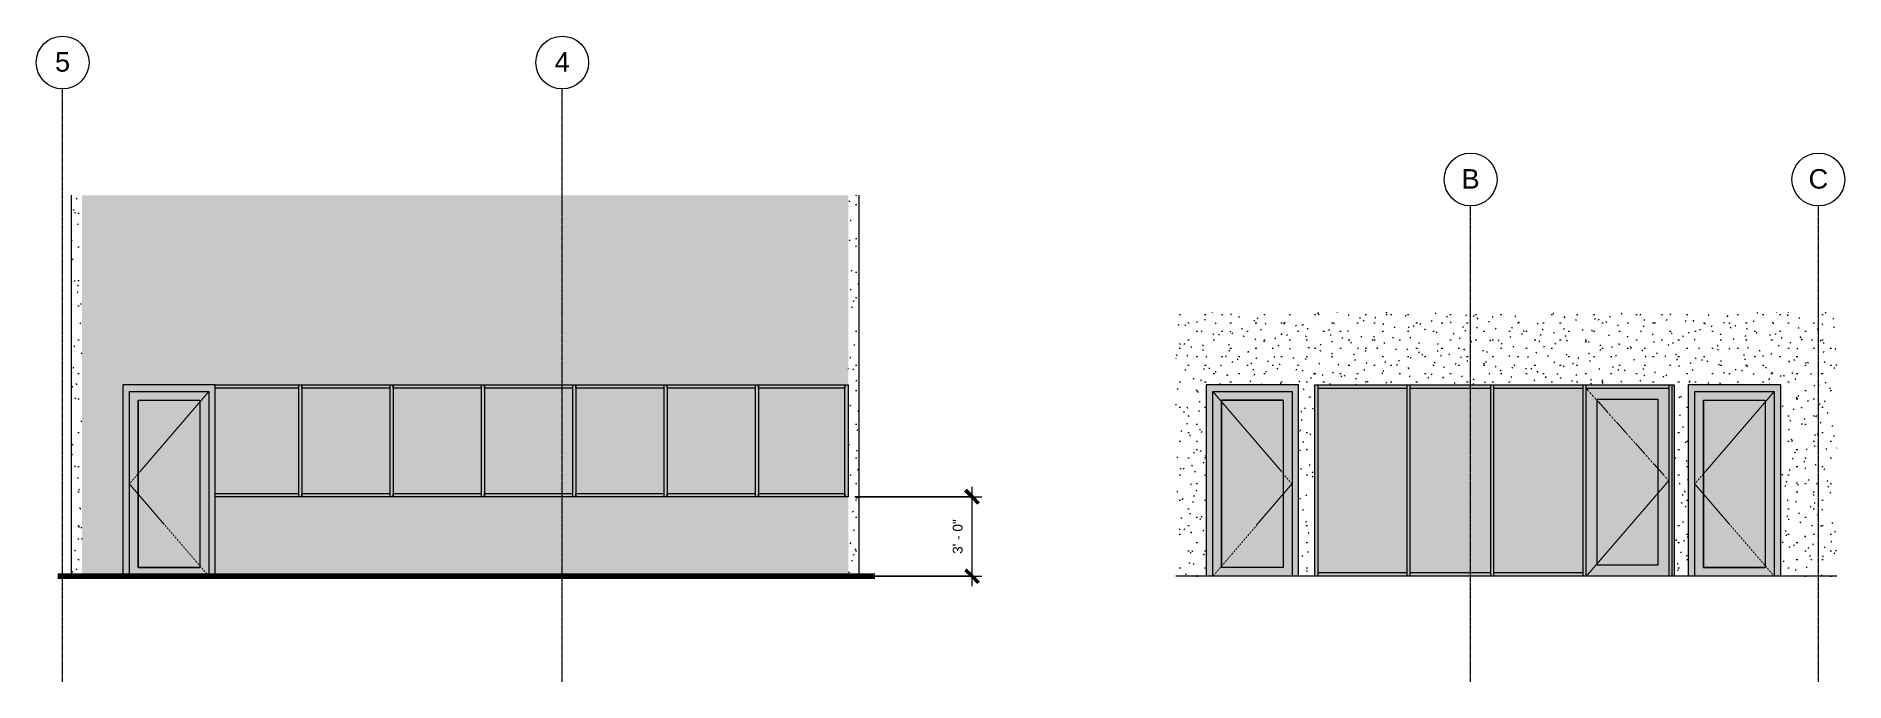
# Model space of a CAD drawing. Header units: inches. Extents: x -1667 to 6641, y -48 to 265.
# Drawn here: x 1532 to 2353, y -48 to 246 of the extents above; entities that cross this region are included whole.
import ezdxf

# ---------------------------------------------------------------- set-up
doc = ezdxf.new("R2010")
doc.units = ezdxf.units.IN
doc.header["$MEASUREMENT"] = 0
doc.linetypes.add('Dash 1_16_', pattern=[0.125, 0.0625, -0.0625])
doc.linetypes.add('Grid Line 1_2_', pattern=[0.875, 0.5, -0.125, 0.125, -0.125])
for name, color, linetype, lineweight in [('A-ANNO-DIMS', 211, 'Continuous', 9), ('A-ANNO-DIMS-48', 211, 'Continuous', 9), ('A-DOOR', 31, 'Continuous', 18), ('A-DOOR-FRAM', 31, 'Continuous', 9), ('A-DOOR-GLAZ', 31, 'Continuous', 9), ('A-GLAZ-CURT', 52, 'Continuous', 9), ('A-GLAZ-CWMG', 51, 'Continuous', 9), ('A-WALL-PATT', 111, 'Continuous', 18), ('C-BLDG-PADS', 91, 'Continuous', 9), ('C-TOPO', 7, 'Continuous', 9), ('I-WALL', 2, 'Continuous', 18), ('S-GRID', 1, 'Continuous', 9), ('S-GRID-IDEN', 1, 'Continuous', 9)]:
    doc.layers.add(name, color=color, linetype=linetype, lineweight=lineweight)
doc.styles.add('Arial', font='arial.ttf', dxfattribs={"height": 8.851796})
doc.styles.add('Arial_1', font='arial.ttf', dxfattribs={"height": 4.425898})
doc.dimstyles.new('Linear_-_3_32__Arial', dxfattribs={"dimscale": 12, "dimtxt": 4.5, "dimasz": 0.5, "dimexe": 0.375, "dimexo": 0.25, "dimgap": 0.25, "dimtad": 1, "dimdec": 0, "dimzin": 1, "dimdsep": 46, "dimlunit": 4, "dimtxsty": 'Arial_1', "dimblk1": 'OBLIQUE', "dimblk2": 'OBLIQUE', "dimsah": 1, "dimcen": 0.09, "dimdle": 0.375, "dimazin": 0, "dimtfac": 1, "dimtdec": 4, "dimtix": 1, "dimtmove": 0, "dimatfit": 3, "dimfxl": 1, "dimtvp": 1, "dimfrac": 2, "dimtolj": 1, "dimtzin": 0, "dimarcsym": 2})
pattern_1 = [(0, (-2281.796, 0), (15.36, 3.84), [0.634, -10.886, 0.634, -10.886, -61.44]), (0, (-2281.796, 0), (15.36, 3.84), [-23.04, 0.634, -22.406, 0.634, -10.886, -26.88]), (0, (-2281.796, 0), (15.36, 3.84), [-57.6, 0.634, -7.046, 0.634, -18.566]), (120, (-2276.036, 1.92), (-11.0055376, 11.3821502), [0.634, -10.886, 0.634, -10.886, -61.44]), (120, (-2276.036, 1.92), (-11.0055376, 11.3821502), [-23.04, 0.634, -22.406, 0.634, -10.886, -26.88]), (120, (-2276.036, 1.92), (-11.0055376, 11.3821502), [-57.6, 0.634, -7.046, 0.634, -18.566]), (240, (-2274.116, 9.6), (-4.3544624, -15.2221502), [0.634, -10.886, 0.634, -10.886, -61.44]), (240, (-2274.116, 9.6), (-4.3544624, -15.2221502), [-23.04, 0.634, -22.406, 0.634, -10.886, -26.88]), (240, (-2274.116, 9.6), (-4.3544624, -15.2221502), [-57.6, 0.634, -7.046, 0.634, -18.566])]

msp = doc.modelspace()

# ---------------------------------------------------------------- blocks, each defined once
blk = doc.blocks.new('Grid - Grid Head - Circle-50561-WareHouse Office - South Elevation')
at = {"layer": 'S-GRID-IDEN', "color": 7}
blk.add_circle((-895.39, 233.55), 12, dxfattribs=at)
blk = doc.blocks.new('Open Source Metal Building_Exterior_rvt-8-WareHouse Office - South Elevation')
at = {"layer": 'C-TOPO', "color": 10, "lineweight": 80}
blk.add_line((-1124.53, 0), (-753.44, 0), dxfattribs=at)
at = {"layer": 'C-TOPO'}
blk.add_line((-1124.53, 0), (-753.44, 0), dxfattribs=at)
at = {"layer": 'S-GRID', "linetype": 'Grid Line 1_2_'}
for p, q in [((-1122.35, -48), (-1122.35, 221.55)), ((-895.39, -48), (-895.39, 221.55))]:
    blk.add_line(p, q, dxfattribs=at)
at = {"layer": 'S-GRID-IDEN', "char_height": 8.85, "width": 8.208, "attachment_point": 2, "line_spacing_factor": 0.938532, "style": 'Arial', "bg_fill": 3, "box_fill_scale": 1.25, "bg_fill_color": 0, "bg_fill_transparency": 0}
for s, insert in [('5', (-1122.36, 238.27)), ('4', (-895.4, 238.27))]:
    blk.add_mtext(s, dxfattribs=dict(at, insert=insert))
at = {"color": 90, "lineweight": 5}
for p in [(-226.96, 0), (0, 0)]:
    blk.add_blockref('Grid - Grid Head - Circle-50561-WareHouse Office - South Elevation', p, dxfattribs=at)
blk = doc.blocks.new('System Panel - Glazed-700942-WareHouse Office - South Elevation')
at = {"layer": 'A-GLAZ-CURT'}
blk.add_hatch(color=256, dxfattribs=at).paths.add_polyline_path([(-766.98, 37.6), (-766.98, 85.5), (-806.23, 85.5), (-806.23, 37.6)], flags=0)
blk = doc.blocks.new('Rectangular Mullion - 2_5_ x 5_ rectangular-700938-WareHouse Office - South Elevation')
at = {"layer": 'A-GLAZ-CWMG'}
blk.add_hatch(color=256, dxfattribs=at).paths.add_polyline_path([(-1015.23, 85.5), (-1015.23, 87), (-1052.98, 87), (-1052.98, 85.5)], flags=0)
for p, q in [((-1015.23, 85.5), (-1052.98, 85.5)), ((-1015.23, 87), (-1015.23, 85.5))]:
    blk.add_line(p, q, dxfattribs=at)
blk = doc.blocks.new('Rectangular Mullion - 2_5_ x 5_ rectangular-700939-WareHouse Office - South Elevation')
at = {"layer": 'A-GLAZ-CWMG'}
blk.add_hatch(color=256, dxfattribs=at).paths.add_polyline_path([(-806.23, 36.1), (-766.98, 36.1), (-766.98, 37.6), (-806.23, 37.6)], flags=0)
for p, q in [((-806.23, 36.1), (-806.23, 37.6)), ((-806.23, 37.6), (-766.98, 37.6)), ((-766.98, 37.6), (-766.98, 36.1))]:
    blk.add_line(p, q, dxfattribs=at)
blk = doc.blocks.new('Rectangular Mullion - 2_5_ x 5_ rectangular-613861-WareHouse Office - South Elevation')
at = {"layer": 'A-GLAZ-CWMG'}
blk.add_hatch(color=256, dxfattribs=at).paths.add_polyline_path([(-765.48, 36.1), (-765.48, 87), (-766.98, 87), (-766.98, 36.1), (-765.54, 36.1)], flags=0)
blk.add_line((-766.98, 36.1), (-766.98, 87), dxfattribs=at)
blk = doc.blocks.new('System Panel - Glazed-700943-WareHouse Office - South Elevation')
at = {"layer": 'A-GLAZ-CURT'}
blk.add_hatch(color=256, dxfattribs=at).paths.add_polyline_path([(-807.73, 37.6), (-807.73, 85.5), (-847.73, 85.5), (-847.73, 37.6)], flags=0)
blk = doc.blocks.new('System Panel - Glazed-700944-WareHouse Office - South Elevation')
at = {"layer": 'A-GLAZ-CURT'}
blk.add_hatch(color=256, dxfattribs=at).paths.add_polyline_path([(-973.73, 37.6), (-973.73, 85.5), (-1013.73, 85.5), (-1013.73, 37.6)], flags=0)
blk = doc.blocks.new('Rectangular Mullion - 2_5_ x 5_ rectangular-V25-WareHouse Office - South Elevation')
at = {"layer": 'A-GLAZ-CWMG'}
blk.add_hatch(color=256, dxfattribs=at).paths.add_polyline_path([(-766.98, 85.5), (-766.98, 87), (-806.23, 87), (-806.23, 85.5)], flags=0)
for p, q in [((-806.23, 85.5), (-806.23, 87)), ((-766.98, 85.5), (-806.23, 85.5)), ((-766.98, 87), (-766.98, 85.5))]:
    blk.add_line(p, q, dxfattribs=at)
blk = doc.blocks.new('Rectangular Mullion - 2_5_ x 5_ rectangular-700940-WareHouse Office - South Elevation')
at = {"layer": 'A-GLAZ-CWMG'}
blk.add_hatch(color=256, dxfattribs=at).paths.add_polyline_path([(-807.73, 85.5), (-807.73, 87), (-847.73, 87), (-847.73, 85.5)], flags=0)
for p, q in [((-847.73, 85.5), (-847.73, 87)), ((-807.73, 85.5), (-847.73, 85.5)), ((-807.73, 87), (-807.73, 85.5))]:
    blk.add_line(p, q, dxfattribs=at)
blk = doc.blocks.new('Rectangular Mullion - 2_5_ x 5_ rectangular-700941-WareHouse Office - South Elevation')
at = {"layer": 'A-GLAZ-CWMG'}
blk.add_hatch(color=256, dxfattribs=at).paths.add_polyline_path([(-847.73, 36.1), (-807.73, 36.1), (-807.73, 37.6), (-847.73, 37.6)], flags=0)
for p, q in [((-847.73, 36.1), (-847.73, 37.6)), ((-847.73, 37.6), (-807.73, 37.6)), ((-807.73, 37.6), (-807.73, 36.1))]:
    blk.add_line(p, q, dxfattribs=at)
blk = doc.blocks.new('Rectangular Mullion - 2_5_ x 5_ rectangular-613858-WareHouse Office - South Elevation')
at = {"layer": 'A-GLAZ-CWMG'}
blk.add_hatch(color=256, dxfattribs=at).paths.add_polyline_path([(-806.23, 36.1), (-806.23, 87), (-807.73, 87), (-807.73, 36.1)], flags=0)
for p, q in [((-807.73, 87), (-807.73, 36.1)), ((-806.23, 87), (-806.23, 36.1))]:
    blk.add_line(p, q, dxfattribs=at)
blk = doc.blocks.new('Single-Glass 1 - 36_ x 84_-564716-WareHouse Office - South Elevation')
at = {"layer": 'A-DOOR'}
h = blk.add_hatch(color=256, dxfattribs=at)
h.paths.add_polyline_path([(-1055.98, 0), (-1055.98, 84), (-1091.98, 84), (-1091.98, 0), (-1076.43, 0)], flags=0)
h.paths.add_polyline_path([(-1059.98, 4), (-1087.98, 4), (-1087.98, 80), (-1059.98, 80), (-1059.98, 36.1)], flags=0)
at = {"layer": 'A-DOOR-FRAM', "lineweight": 18}
blk.add_hatch(color=256, dxfattribs=at).paths.add_polyline_path([(-1094.98, 0), (-1091.98, 0), (-1091.98, 84), (-1055.98, 84), (-1055.98, 0), (-1052.98, 0), (-1052.98, 87), (-1094.98, 87)], flags=0)
at = {"layer": 'A-DOOR-GLAZ', "lineweight": 18}
blk.add_hatch(color=256, dxfattribs=at).paths.add_polyline_path([(-1059.98, 4), (-1059.98, 80), (-1087.98, 80), (-1087.98, 4)], flags=0)
at = {"layer": 'A-DOOR', "linetype": 'Dash 1_16_', "lineweight": 9}
for p in [(-1055.98, 84), (-1055.98, 0)]:
    blk.add_line(p, (-1091.98, 42), dxfattribs=at)
at = {"layer": 'A-DOOR', "lineweight": 9}
for p, q in [((-1087.98, 4), (-1087.98, 80)), ((-1087.98, 80), (-1059.98, 80)), ((-1059.98, 80), (-1059.98, 4)), ((-1059.98, 4), (-1087.98, 4))]:
    blk.add_line(p, q, dxfattribs=at)
at = {"layer": 'A-DOOR-FRAM'}
for p, q in [((-1052.98, 87), (-1094.98, 87)), ((-1094.98, 87), (-1094.98, 0)), ((-1091.98, 84), (-1055.98, 84)), ((-1091.98, 0), (-1091.98, 84)), ((-1055.98, 84), (-1055.98, 0)), ((-1052.98, 0), (-1052.98, 87))]:
    blk.add_line(p, q, dxfattribs=at)
at = {"layer": 'A-DOOR-GLAZ'}
for p, q in [((-1087.98, 80), (-1059.98, 80)), ((-1087.98, 80), (-1087.98, 4)), ((-1059.98, 80), (-1059.98, 4)), ((-1087.98, 4), (-1059.98, 4))]:
    blk.add_line(p, q, dxfattribs=at)
blk = doc.blocks.new('Rectangular Mullion - 2_5_ x 5_ rectangular-V26-WareHouse Office - South Elevation')
at = {"layer": 'A-GLAZ-CWMG'}
blk.add_hatch(color=256, dxfattribs=at).paths.add_polyline_path([(-1015.23, 36.1), (-1015.23, 37.6), (-1052.98, 37.6), (-1052.98, 36.1)], flags=0)
for p, q in [((-1052.98, 37.6), (-1015.23, 37.6)), ((-1015.23, 37.6), (-1015.23, 36.1))]:
    blk.add_line(p, q, dxfattribs=at)
blk = doc.blocks.new('Grid - Grid Head - Circle-50561-OFFICE - EAST ELEVATION')
at = {"layer": 'S-GRID-IDEN', "color": 7}
blk.add_circle((1168.34, 180.37), 12, dxfattribs=at)
blk = doc.blocks.new('Open Source Metal Building_Exterior_rvt-9-OFFICE - EAST ELEVATION')
at = {"layer": 'C-BLDG-PADS', "color": 250, "lineweight": 18}
blk.add_line((1176.66, 0), (876.4, 0), dxfattribs=at)
at = {"layer": 'S-GRID', "linetype": 'Grid Line 1_2_'}
for p, q in [((1010.34, -48), (1010.34, 168.38)), ((1168.34, -48), (1168.34, 168.38))]:
    blk.add_line(p, q, dxfattribs=at)
at = {"layer": 'S-GRID-IDEN', "char_height": 8.85, "attachment_point": 2, "line_spacing_factor": 0.938532, "style": 'Arial', "bg_fill": 3, "box_fill_scale": 1.25, "bg_fill_color": 0, "bg_fill_transparency": 0}
for s, insert, width in [('B', (1010.33, 185.09), 9.828), ('C', (1168.33, 185.09), 10.584)]:
    blk.add_mtext(s, dxfattribs=dict(at, insert=insert, width=width))
at = {"color": 90, "lineweight": 5}
for p in [(-158, 0), (0, 0)]:
    blk.add_blockref('Grid - Grid Head - Circle-50561-OFFICE - EAST ELEVATION', p, dxfattribs=at)
blk = doc.blocks.new('Single-Glass 1 - 36_ x 84_-564716-OFFICE - EAST ELEVATION')
at = {"layer": 'A-DOOR'}
h = blk.add_hatch(color=256, dxfattribs=at)
h.paths.add_polyline_path([(1112.21, 0), (1148.21, 0), (1148.21, 84), (1112.21, 84), (1112.21, 73.05)], flags=0)
h.paths.add_polyline_path([(1144.21, 4), (1116.21, 4), (1116.21, 80), (1144.21, 80), (1144.21, 73.76)], flags=0)
at = {"layer": 'A-DOOR-FRAM', "lineweight": 18}
blk.add_hatch(color=256, dxfattribs=at).paths.add_polyline_path([(1109.21, 0), (1112.21, 0), (1112.21, 84), (1148.21, 84), (1148.21, 0), (1151.21, 0), (1151.21, 87), (1109.21, 87)], flags=0)
at = {"layer": 'A-DOOR-GLAZ', "lineweight": 18}
blk.add_hatch(color=256, dxfattribs=at).paths.add_polyline_path([(1144.21, 4), (1144.21, 80), (1116.21, 80), (1116.21, 4)], flags=0)
at = {"layer": 'A-DOOR', "linetype": 'Dash 1_16_', "lineweight": 9}
for p in [(1148.21, 84), (1148.21, 0)]:
    blk.add_line(p, (1112.21, 42), dxfattribs=at)
at = {"layer": 'A-DOOR', "lineweight": 9}
for p, q in [((1116.21, 4), (1116.21, 80)), ((1116.21, 80), (1144.21, 80)), ((1144.21, 80), (1144.21, 4)), ((1144.21, 4), (1116.21, 4))]:
    blk.add_line(p, q, dxfattribs=at)
at = {"layer": 'A-DOOR-FRAM'}
for p, q in [((1151.21, 87), (1109.21, 87)), ((1109.21, 87), (1109.21, 0)), ((1112.21, 84), (1148.21, 84)), ((1112.21, 0), (1112.21, 84)), ((1148.21, 84), (1148.21, 0)), ((1151.21, 0), (1151.21, 87))]:
    blk.add_line(p, q, dxfattribs=at)
at = {"layer": 'A-DOOR-GLAZ'}
for p, q in [((1116.21, 80), (1144.21, 80)), ((1116.21, 80), (1116.21, 4)), ((1144.21, 80), (1144.21, 4)), ((1116.21, 4), (1144.21, 4))]:
    blk.add_line(p, q, dxfattribs=at)
blk = doc.blocks.new('System Panel - Glazed-700954-OFFICE - EAST ELEVATION')
at = {"layer": 'A-GLAZ-CURT'}
blk.add_hatch(color=256, dxfattribs=at).paths.add_polyline_path([(981.34, 1.5), (981.34, 85.5), (941.09, 85.5), (941.09, 1.5)], flags=0)
blk = doc.blocks.new('Rectangular Mullion - 2_5_ x 5_ rectangular-700947-OFFICE - EAST ELEVATION')
at = {"layer": 'A-GLAZ-CWMG'}
blk.add_hatch(color=256, dxfattribs=at).paths.add_polyline_path([(981.34, 0), (981.34, 1.5), (941.09, 1.5), (941.09, 0)], flags=0)
for p, q in [((941.09, 0), (941.09, 1.5)), ((981.34, 1.5), (941.09, 1.5)), ((981.34, 1.5), (981.34, 0))]:
    blk.add_line(p, q, dxfattribs=at)
blk = doc.blocks.new('Rectangular Mullion - 2_5_ x 5_ rectangular-612077-OFFICE - EAST ELEVATION')
at = {"layer": 'A-GLAZ-CWMG'}
blk.add_hatch(color=256, dxfattribs=at).paths.add_polyline_path([(941.09, 0), (941.09, 87), (939.59, 87), (939.59, 0)], flags=0)
blk.add_line((941.09, 0), (941.09, 87), dxfattribs=at)
blk = doc.blocks.new('System Panel - Glazed-700955-OFFICE - EAST ELEVATION')
at = {"layer": 'A-GLAZ-CURT'}
blk.add_hatch(color=256, dxfattribs=at).paths.add_polyline_path([(1019.34, 1.5), (1019.34, 85.5), (982.84, 85.5), (982.84, 1.5)], flags=0)
blk = doc.blocks.new('System Panel - Glazed-700956-OFFICE - EAST ELEVATION')
at = {"layer": 'A-GLAZ-CURT'}
blk.add_hatch(color=256, dxfattribs=at).paths.add_polyline_path([(1061.34, 1.5), (1061.34, 85.5), (1020.84, 85.5), (1020.84, 1.5), (1026.53, 1.5)], flags=0)
blk = doc.blocks.new('System Panel - Glazed-700957-OFFICE - EAST ELEVATION')
at = {"layer": 'A-GLAZ-CURT'}
blk.add_hatch(color=256, dxfattribs=at).paths.add_polyline_path([(1102.84, 0), (1102.84, 87), (1101.84, 87), (1101.84, 0)], flags=0)
blk = doc.blocks.new('Rectangular Mullion - 2_5_ x 5_ rectangular-700948-OFFICE - EAST ELEVATION')
at = {"layer": 'A-GLAZ-CWMG'}
blk.add_hatch(color=256, dxfattribs=at).paths.add_polyline_path([(981.34, 85.5), (981.34, 87), (941.09, 87), (941.09, 85.5), (941.94, 85.5)], flags=0)
for p, q in [((941.09, 85.5), (941.09, 87)), ((941.09, 85.5), (981.34, 85.5)), ((981.34, 87), (981.34, 85.5))]:
    blk.add_line(p, q, dxfattribs=at)
blk = doc.blocks.new('Rectangular Mullion - 2_5_ x 5_ rectangular-700949-OFFICE - EAST ELEVATION')
at = {"layer": 'A-GLAZ-CWMG'}
blk.add_hatch(color=256, dxfattribs=at).paths.add_polyline_path([(1019.34, 85.5), (1019.34, 87), (982.84, 87), (982.84, 85.5)], flags=0)
for p, q in [((982.84, 85.5), (982.84, 87)), ((982.84, 85.5), (1019.34, 85.5)), ((1019.34, 87), (1019.34, 85.5))]:
    blk.add_line(p, q, dxfattribs=at)
blk = doc.blocks.new('Rectangular Mullion - 2_5_ x 5_ rectangular-700950-OFFICE - EAST ELEVATION')
at = {"layer": 'A-GLAZ-CWMG'}
blk.add_hatch(color=256, dxfattribs=at).paths.add_polyline_path([(1096.63, 85.5), (1100.34, 85.5), (1100.34, 87), (1062.84, 87), (1062.84, 85.5)], flags=0)
for p, q in [((1062.84, 85.5), (1062.84, 87)), ((1062.84, 85.5), (1100.34, 85.5)), ((1100.34, 87), (1100.34, 85.5))]:
    blk.add_line(p, q, dxfattribs=at)
blk = doc.blocks.new('Rectangular Mullion - 2_5_ x 5_ rectangular-700951-OFFICE - EAST ELEVATION')
at = {"layer": 'A-GLAZ-CWMG'}
blk.add_hatch(color=256, dxfattribs=at).paths.add_polyline_path([(1019.34, 0), (1019.34, 1.5), (982.84, 1.5), (982.84, 0)], flags=0)
for p, q in [((982.84, 0), (982.84, 1.5)), ((1019.34, 1.5), (982.84, 1.5)), ((1019.34, 1.5), (1019.34, 0))]:
    blk.add_line(p, q, dxfattribs=at)
blk = doc.blocks.new('Rectangular Mullion - 2_5_ x 5_ rectangular-700952-OFFICE - EAST ELEVATION')
at = {"layer": 'A-GLAZ-CWMG'}
blk.add_hatch(color=256, dxfattribs=at).paths.add_polyline_path([(1020.84, 0), (1061.34, 0), (1061.34, 1.5), (1020.84, 1.5)], flags=0)
for p, q in [((1020.84, 0), (1020.84, 1.5)), ((1061.34, 1.5), (1020.84, 1.5)), ((1061.34, 1.5), (1061.34, 0))]:
    blk.add_line(p, q, dxfattribs=at)
blk = doc.blocks.new('Rectangular Mullion - 2_5_ x 5_ rectangular-612075-OFFICE - EAST ELEVATION')
at = {"layer": 'A-GLAZ-CWMG'}
blk.add_hatch(color=256, dxfattribs=at).paths.add_polyline_path([(982.84, 0), (982.84, 87), (981.34, 87), (981.34, 0)], flags=0)
for p, q in [((981.34, 87), (981.34, 0)), ((982.84, 0), (982.84, 87))]:
    blk.add_line(p, q, dxfattribs=at)
blk = doc.blocks.new('Door_Single_Storefront - one-700958-OFFICE - EAST ELEVATION')
at = {"layer": 'A-DOOR'}
h = blk.add_hatch(color=256, dxfattribs=at)
h.paths.add_polyline_path([(1062.84, 0), (1100.34, 0), (1100.34, 85.5), (1062.84, 85.5)], flags=0)
h.paths.add_polyline_path([(1067.84, 5), (1067.84, 80.5), (1095.34, 80.5), (1095.34, 5)], flags=0)
blk.add_hatch(color=256, dxfattribs=at).paths.add_polyline_path([(1067.84, 5), (1095.34, 5), (1095.34, 80.5), (1067.84, 80.5), (1067.84, 32.5)], flags=0)
at = {"layer": 'A-DOOR', "linetype": 'Dash 1_16_', "lineweight": 9}
for p, q in [((1062.84, 85.5), (1100.34, 43.5)), ((1100.34, 43.5), (1062.84, 0))]:
    blk.add_line(p, q, dxfattribs=at)
at = {"layer": 'A-DOOR'}
for p, q in [((1067.84, 5), (1067.84, 80.5)), ((1067.84, 80.5), (1095.34, 80.5)), ((1095.34, 80.5), (1095.34, 5)), ((1095.34, 5), (1067.84, 5))]:
    blk.add_line(p, q, dxfattribs=at)
blk = doc.blocks.new('Rectangular Mullion - 2_5_ x 5_ rectangular-700953-OFFICE - EAST ELEVATION')
at = {"layer": 'A-GLAZ-CWMG'}
blk.add_hatch(color=256, dxfattribs=at).paths.add_polyline_path([(1026.53, 85.5), (1061.34, 85.5), (1061.34, 87), (1020.84, 87), (1020.84, 85.5)], flags=0)
for p, q in [((1020.84, 85.5), (1020.84, 87)), ((1020.84, 85.5), (1061.34, 85.5)), ((1061.34, 87), (1061.34, 85.5))]:
    blk.add_line(p, q, dxfattribs=at)
blk = doc.blocks.new('Rectangular Mullion - 2_5_ x 5_ rectangular-614138-OFFICE - EAST ELEVATION')
at = {"layer": 'A-GLAZ-CWMG'}
blk.add_hatch(color=256, dxfattribs=at).paths.add_polyline_path([(1101.84, 0), (1101.84, 87), (1100.34, 87), (1100.34, 0)], flags=0)
for p, q in [((1100.34, 87), (1100.34, 0)), ((1101.84, 0), (1101.84, 87))]:
    blk.add_line(p, q, dxfattribs=at)
blk = doc.blocks.new('Single-Glass 1 - 36_ x 84_-564710-OFFICE - EAST ELEVATION')
at = {"layer": 'A-DOOR'}
h = blk.add_hatch(color=256, dxfattribs=at)
h.paths.add_polyline_path([(929.21, 0), (929.21, 84), (893.21, 84), (893.21, 0)], flags=0)
h.paths.add_polyline_path([(897.21, 4), (897.21, 80), (925.21, 80), (925.21, 4)], flags=0)
at = {"layer": 'A-DOOR-FRAM', "lineweight": 18}
blk.add_hatch(color=256, dxfattribs=at).paths.add_polyline_path([(890.21, 0), (893.21, 0), (893.21, 84), (929.21, 84), (929.21, 0), (932.21, 0), (932.21, 87), (890.21, 87)], flags=0)
at = {"layer": 'A-DOOR-GLAZ', "lineweight": 18}
blk.add_hatch(color=256, dxfattribs=at).paths.add_polyline_path([(925.21, 4), (925.21, 80), (897.21, 80), (897.21, 4)], flags=0)
at = {"layer": 'A-DOOR', "linetype": 'Dash 1_16_', "lineweight": 9}
for p in [(893.21, 84), (893.21, 0)]:
    blk.add_line(p, (929.21, 42), dxfattribs=at)
at = {"layer": 'A-DOOR', "lineweight": 9}
for p, q in [((897.21, 80), (925.21, 80)), ((897.21, 4), (897.21, 80)), ((925.21, 80), (925.21, 4)), ((925.21, 4), (897.21, 4))]:
    blk.add_line(p, q, dxfattribs=at)
at = {"layer": 'A-DOOR-FRAM'}
for p, q in [((932.21, 87), (890.21, 87)), ((890.21, 87), (890.21, 0)), ((893.21, 0), (893.21, 84)), ((893.21, 84), (929.21, 84)), ((929.21, 84), (929.21, 0)), ((932.21, 0), (932.21, 87))]:
    blk.add_line(p, q, dxfattribs=at)
at = {"layer": 'A-DOOR-GLAZ'}
for p, q in [((897.21, 80), (897.21, 4)), ((925.21, 80), (897.21, 80)), ((925.21, 80), (925.21, 4)), ((925.21, 4), (897.21, 4))]:
    blk.add_line(p, q, dxfattribs=at)
blk = doc.blocks.new('DIMBLOCK1-WareHouse Office - South Elevation')
at = {"layer": 'A-ANNO-DIMS-48'}
for p, q in [((1903.49, 36.1), (1961.26, 36.1)), ((1956.76, 36.1), (1903.49, 36.1)), ((1956.76, -4.5), (1956.76, 40.6)), ((1903.62, 0), (1961.26, 0)), ((1956.76, 0), (1903.62, 0))]:
    blk.add_line(p, q, dxfattribs=at)
at = {"layer": 'A-ANNO-DIMS-48', "lineweight": 50}
for p, q in [((1956.76, 36.1), (1953.76, 39.1)), ((1956.76, 36.1), (1959.76, 33.1)), ((1956.76, 0), (1953.76, 3)), ((1956.76, 0), (1959.76, -3))]:
    blk.add_line(p, q, dxfattribs=at)
at = {"layer": 'A-ANNO-DIMS-48', "color": 0, "insert": (1948.02, 10.19), "char_height": 4.426, "width": 18.8585, "attachment_point": 1, "rotation": 90, "line_spacing_factor": 0.938532, "style": 'Arial_1'}
blk.add_mtext('3\' - 0"', dxfattribs=at)
blk = doc.blocks.new('_Oblique')
at = {"color": 0, "linetype": 'ByBlock', "lineweight": -2}
blk.add_line((-0.5, -0.5), (0.5, 0.5), dxfattribs=at)

# ---------------------------------------------------------------- dimensions: what is measured, and where the dimension line sits
at = {"layer": 'A-ANNO-DIMS'}
dim = msp.add_linear_dim(base=(1956.76, 36.1), p1=(1900.62, 0), p2=(1900.49, 36.1), angle=90, dimstyle='Linear_-_3_32__Arial', override={"dimpost": '<>', "dimfxl": 36.100576}, dxfattribs=at)
dim.commit()
dim.dimension.update_dxf_attribs({"geometry": 'DIMBLOCK1-WareHouse Office - South Elevation', "text_midpoint": (1951.5, 18.05)})

# ---------------------------------------------------------------- hatches: boundary and pattern name
at = {"layer": 'A-WALL-PATT', "lineweight": 9}
h = msp.add_hatch(dxfattribs=at)
h.set_pattern_fill('FP_20', color=256, style=0, pattern_type=2)
h.set_pattern_definition(pattern_1)
h.paths.add_polyline_path([(1552.37, 0), (1552.37, 173.21), (1547.62, 173.21), (1547.62, 0)], flags=0)
h = msp.add_hatch(dxfattribs=at)
h.set_pattern_fill('FP_20', color=256, style=0, pattern_type=2)
h.set_pattern_definition(pattern_1)
h.paths.add_polyline_path([(1900.62, 0), (1900.62, 173.21), (1552.37, 173.21), (1552.37, 0), (1570.99, 0), (1570.99, 87), (1900.49, 87), (1900.49, 36.1), (1612.99, 36.1), (1612.99, 0), (1726.99, 0)], flags=0)
h = msp.add_hatch(dxfattribs=at)
h.set_pattern_fill('FP_20', color=256, style=0, pattern_type=2)
h.set_pattern_definition(pattern_1)
h.paths.add_polyline_path([(1905.37, 0), (1905.37, 173.21), (1900.62, 173.21), (1900.62, 0)], flags=0)
h = msp.add_hatch(dxfattribs=at)
h.set_pattern_fill('FP_21', color=256, style=0, pattern_type=2)
h.set_pattern_definition([(0, (8, 0), (15.36, 3.84), [0.634, -10.886, 0.634, -10.886, -61.44]), (0, (8, 0), (15.36, 3.84), [-23.04, 0.634, -22.406, 0.634, -10.886, -26.88]), (0, (8, 0), (15.36, 3.84), [-57.6, 0.634, -7.046, 0.634, -18.566]), (120, (13.76, 1.92), (-11.0055376, 11.38215), [0.634, -10.886, 0.634, -10.886, -61.44]), (120, (13.76, 1.92), (-11.0055376, 11.38215), [-23.04, 0.634, -22.406, 0.634, -10.886, -26.88]), (120, (13.76, 1.92), (-11.0055376, 11.38215), [-57.6, 0.634, -7.046, 0.634, -18.566]), (240, (15.68, 9.6), (-4.3544624, -15.22215), [0.634, -10.886, 0.634, -10.886, -61.44]), (240, (15.68, 9.6), (-4.3544624, -15.22215), [-23.04, 0.634, -22.406, 0.634, -10.886, -26.88]), (240, (15.68, 9.6), (-4.3544624, -15.22215), [-57.6, 0.634, -7.046, 0.634, -18.566])])
h.paths.add_polyline_path([(2063.12, 0), (2063.12, 87), (2105.12, 87), (2105.12, 0), (2112.49, 0), (2112.49, 87), (2275.74, 87), (2275.74, 0), (2282.12, 0), (2282.12, 87), (2324.12, 87), (2324.12, 0), (2349.56, 0), (2349.56, 120.01), (2049.3, 120.01), (2049.3, 0)], flags=0)

# ---------------------------------------------------------------- linework, layer by layer
at = {"layer": 'I-WALL'}
for p, q in [((1547.62, 0), (1547.62, 173.21)), ((1905.37, 173.21), (1905.37, 0)), ((1612.99, 87), (1900.49, 87)), ((1900.49, 87), (1900.49, 36.1)), ((2112.49, 0), (2112.49, 87)), ((2112.49, 87), (2275.74, 87)), ((2275.74, 87), (2275.74, 0)), ((1900.49, 36.1), (1612.99, 36.1))]:
    msp.add_line(p, q, dxfattribs=at)

# ---------------------------------------------------------------- block references
at = {"layer": 'A-DOOR'}
for name, p in [('Single-Glass 1 - 36_ x 84_-564716-WareHouse Office - South Elevation', (2665.98, 0)), ('Single-Glass 1 - 36_ x 84_-564710-OFFICE - EAST ELEVATION', (1172.9, 0)), ('Door_Single_Storefront - one-700958-OFFICE - EAST ELEVATION', (1172.9, 0)), ('Single-Glass 1 - 36_ x 84_-564716-OFFICE - EAST ELEVATION', (1172.9, 0))]:
    msp.add_blockref(name, p, dxfattribs=at)
at = {"layer": 'A-GLAZ-CURT'}
for name, p in [('System Panel - Glazed-700942-WareHouse Office - South Elevation', (2417.73, 0)), ('System Panel - Glazed-700944-WareHouse Office - South Elevation', (2665.98, 0)), ('System Panel - Glazed-700943-WareHouse Office - South Elevation', (2541.48, 0)), ('System Panel - Glazed-700943-WareHouse Office - South Elevation', (2582.98, 0)), ('System Panel - Glazed-700943-WareHouse Office - South Elevation', (2624.48, 0)), ('System Panel - Glazed-700943-WareHouse Office - South Elevation', (2665.98, 0)), ('System Panel - Glazed-700942-WareHouse Office - South Elevation', (2665.98, 0)), ('System Panel - Glazed-700954-OFFICE - EAST ELEVATION', (1172.9, 0)), ('System Panel - Glazed-700955-OFFICE - EAST ELEVATION', (1172.9, 0)), ('System Panel - Glazed-700956-OFFICE - EAST ELEVATION', (1172.9, 0)), ('System Panel - Glazed-700957-OFFICE - EAST ELEVATION', (1172.9, 0))]:
    msp.add_blockref(name, p, dxfattribs=at)
at = {"layer": 'A-GLAZ-CWMG'}
for name, p in [('Rectangular Mullion - 2_5_ x 5_ rectangular-700938-WareHouse Office - South Elevation', (2665.98, 0)), ('Rectangular Mullion - 2_5_ x 5_ rectangular-613858-WareHouse Office - South Elevation', (2458.48, 0)), ('Rectangular Mullion - 2_5_ x 5_ rectangular-700940-WareHouse Office - South Elevation', (2499.98, 0)), ('Rectangular Mullion - 2_5_ x 5_ rectangular-613858-WareHouse Office - South Elevation', (2499.98, 0)), ('Rectangular Mullion - 2_5_ x 5_ rectangular-700940-WareHouse Office - South Elevation', (2541.48, 0)), ('Rectangular Mullion - 2_5_ x 5_ rectangular-613858-WareHouse Office - South Elevation', (2541.48, 0)), ('Rectangular Mullion - 2_5_ x 5_ rectangular-700940-WareHouse Office - South Elevation', (2582.98, 0)), ('Rectangular Mullion - 2_5_ x 5_ rectangular-613858-WareHouse Office - South Elevation', (2582.98, 0)), ('Rectangular Mullion - 2_5_ x 5_ rectangular-700940-WareHouse Office - South Elevation', (2624.48, 0)), ('Rectangular Mullion - 2_5_ x 5_ rectangular-613858-WareHouse Office - South Elevation', (2624.48, 0)), ('Rectangular Mullion - 2_5_ x 5_ rectangular-700940-WareHouse Office - South Elevation', (2665.98, 0)), ('Rectangular Mullion - 2_5_ x 5_ rectangular-613858-WareHouse Office - South Elevation', (2665.98, 0)), ('Rectangular Mullion - 2_5_ x 5_ rectangular-V25-WareHouse Office - South Elevation', (2665.98, 0)), ('Rectangular Mullion - 2_5_ x 5_ rectangular-613861-WareHouse Office - South Elevation', (2665.98, 0)), ('Rectangular Mullion - 2_5_ x 5_ rectangular-612077-OFFICE - EAST ELEVATION', (1172.9, 0)), ('Rectangular Mullion - 2_5_ x 5_ rectangular-700948-OFFICE - EAST ELEVATION', (1172.9, 0)), ('Rectangular Mullion - 2_5_ x 5_ rectangular-612075-OFFICE - EAST ELEVATION', (1172.9, 0)), ('Rectangular Mullion - 2_5_ x 5_ rectangular-700949-OFFICE - EAST ELEVATION', (1172.9, 0)), ('Rectangular Mullion - 2_5_ x 5_ rectangular-612075-OFFICE - EAST ELEVATION', (1210.9, 0)), ('Rectangular Mullion - 2_5_ x 5_ rectangular-700953-OFFICE - EAST ELEVATION', (1172.9, 0)), ('Rectangular Mullion - 2_5_ x 5_ rectangular-612075-OFFICE - EAST ELEVATION', (1252.9, 0)), ('Rectangular Mullion - 2_5_ x 5_ rectangular-700950-OFFICE - EAST ELEVATION', (1172.9, 0)), ('Rectangular Mullion - 2_5_ x 5_ rectangular-614138-OFFICE - EAST ELEVATION', (1172.9, 0)), ('Rectangular Mullion - 2_5_ x 5_ rectangular-V26-WareHouse Office - South Elevation', (2665.98, 0)), ('Rectangular Mullion - 2_5_ x 5_ rectangular-700941-WareHouse Office - South Elevation', (2499.98, 0)), ('Rectangular Mullion - 2_5_ x 5_ rectangular-700941-WareHouse Office - South Elevation', (2541.48, 0)), ('Rectangular Mullion - 2_5_ x 5_ rectangular-700941-WareHouse Office - South Elevation', (2582.98, 0)), ('Rectangular Mullion - 2_5_ x 5_ rectangular-700941-WareHouse Office - South Elevation', (2624.48, 0)), ('Rectangular Mullion - 2_5_ x 5_ rectangular-700941-WareHouse Office - South Elevation', (2665.98, 0)), ('Rectangular Mullion - 2_5_ x 5_ rectangular-700939-WareHouse Office - South Elevation', (2665.98, 0)), ('Rectangular Mullion - 2_5_ x 5_ rectangular-700947-OFFICE - EAST ELEVATION', (1172.9, 0)), ('Rectangular Mullion - 2_5_ x 5_ rectangular-700951-OFFICE - EAST ELEVATION', (1172.9, 0)), ('Rectangular Mullion - 2_5_ x 5_ rectangular-700952-OFFICE - EAST ELEVATION', (1172.9, 0))]:
    msp.add_blockref(name, p, dxfattribs=at)

msp.set_redraw_order([(e.dxf.handle, doc.entitydb.next_handle()) for e in msp.query("TEXT MTEXT ATTDEF DIMENSION ARC_DIMENSION")])  # texts and dimensions are drawn at this point

# ---------------------------------------------------------------- next in the draw order: block references
at = {"color": 90, "lineweight": 5}
for name, p in [('Open Source Metal Building_Exterior_rvt-8-WareHouse Office - South Elevation', (2665.98, 0)), ('Open Source Metal Building_Exterior_rvt-9-OFFICE - EAST ELEVATION', (1172.9, 0))]:
    msp.add_blockref(name, p, dxfattribs=at)

doc.saveas('drawing.dxf')
